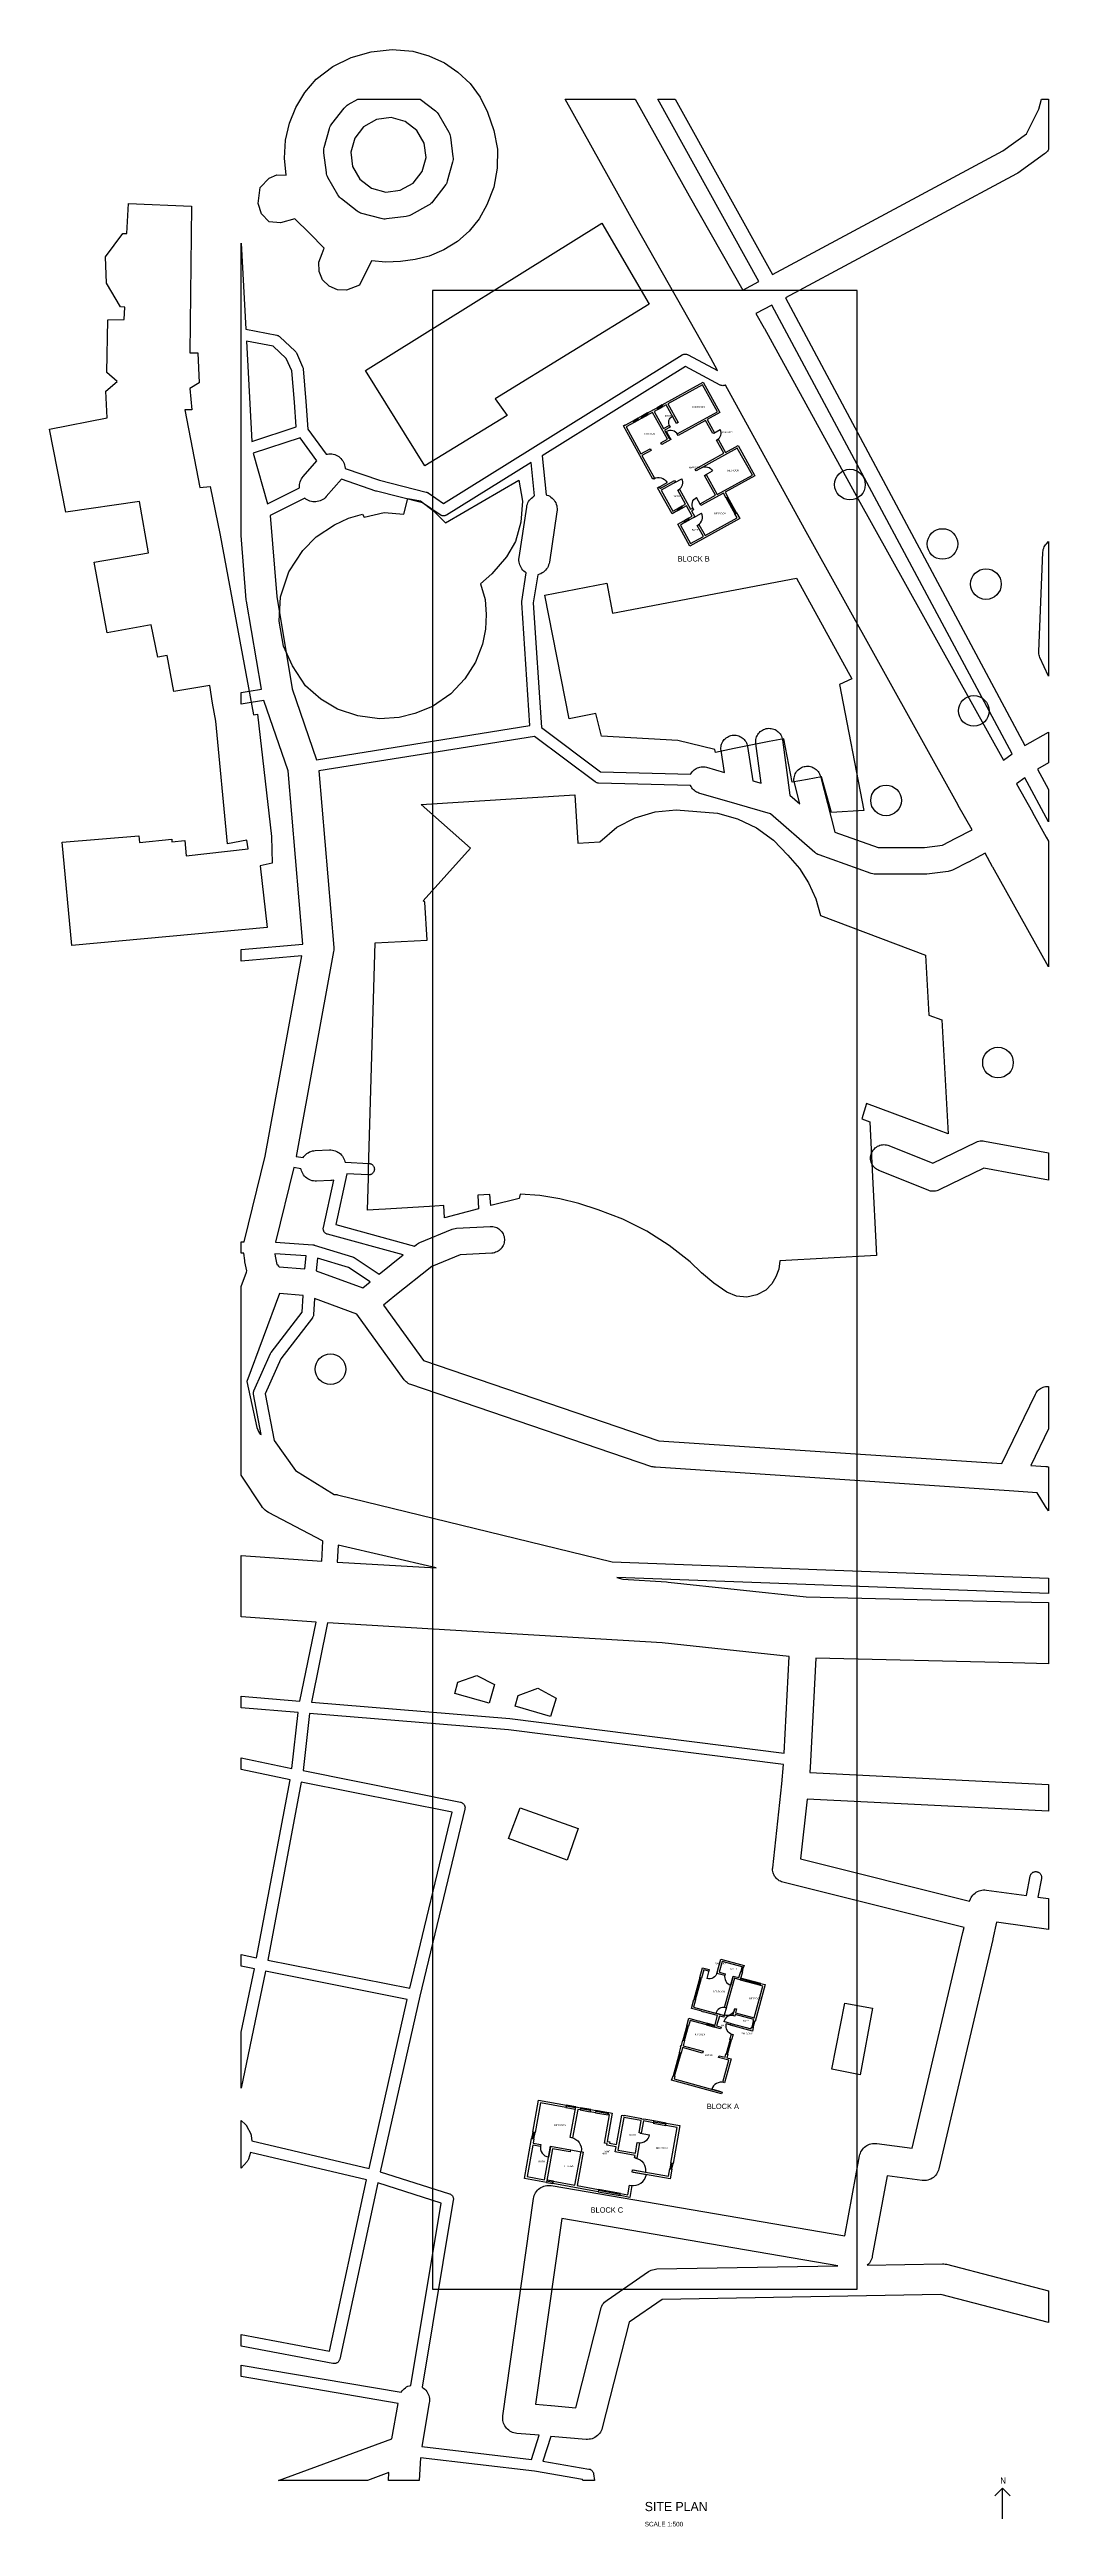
# Model space of a CAD drawing. Header units: metres. Extents: x 512313 to 512443, y 4012705 to 4013028.
import ezdxf

# ---------------------------------------------------------------- set-up
doc = ezdxf.new("R2010")
doc.units = ezdxf.units.M
for name, color, linetype in [('A-ANNO-SYMB', 7, 'Continuous'), ('A-ANNO-TTLB', 7, 'Continuous'), ('A-WALL-EXT', 7, 'Continuous'), ('A-WIND', 7, 'Continuous'), ('C-BLDG-EXST', 7, 'Continuous'), ('C-ROAD', 7, 'Continuous'), ('L-PLNT-TREE', 7, 'Continuous'), ('ROOM-NAMES', 7, 'Continuous'), ('V-PROP-LINE', 7, 'Continuous')]:
    doc.layers.add(name, color=color, linetype=linetype)

# ---------------------------------------------------------------- blocks, each defined once
blk = doc.blocks.new('A$C5EED006D')
blk.add_line((0, 0), (0, 1.09))
blk.add_arc((0, 0), 1.09, 0, 90)
blk = doc.blocks.new('A$C5EED006F')
blk.add_line((0, 0), (0, 1.11))
blk.add_arc((0, 0), 1.11, 0, 90)
blk = doc.blocks.new('A$C5EED0067')
blk.add_line((0, 0), (0, 1.03))
blk.add_arc((0, 0), 1.03, 0, 90)
blk = doc.blocks.new('A$C5EED006B')
blk.add_line((0, 0), (0, 1.07))
blk.add_arc((0, 0), 1.07, 0, 90)
blk = doc.blocks.new('A$C5EED007E')
blk.add_line((0, 0), (0, 1.26))
blk.add_arc((0, 0), 1.26, 0, 90)
blk = doc.blocks.new('WIN-080')
blk.add_line((0, 0), (0.8, 0))
blk.add_lwpolyline([(0, -0.11), (0.8, -0.11), (0.8, 0.11), (0, 0.11)], close=True)
blk = doc.blocks.new('WIN-197')
blk.add_line((0, 0), (1.97, 0))
blk.add_lwpolyline([(0, -0.11), (1.97, -0.11), (1.97, 0.11), (0, 0.11)], close=True)
blk = doc.blocks.new('WIN-061')
blk.add_line((0, 0), (0.61, 0))
blk.add_lwpolyline([(0, -0.11), (0.61, -0.11), (0.61, 0.11), (0, 0.11)], close=True)
blk = doc.blocks.new('WIN-273')
blk.add_line((0, 0), (2.73, 0))
blk.add_lwpolyline([(0, -0.11), (2.73, -0.11), (2.73, 0.11), (0, 0.11)], close=True)
blk = doc.blocks.new('WIN-109')
blk.add_line((0, 0), (1.09, 0))
blk.add_lwpolyline([(0, -0.11), (1.09, -0.11), (1.09, 0.11), (0, 0.11)], close=True)
blk = doc.blocks.new('WIN-296')
blk.add_line((0, 0), (2.96, 0))
blk.add_lwpolyline([(0, -0.11), (2.96, -0.11), (2.96, 0.11), (0, 0.11)], close=True)
blk = doc.blocks.new('WIN-195')
blk.add_line((0, 0), (1.95, 0))
blk.add_lwpolyline([(0, -0.11), (1.95, -0.11), (1.95, 0.11), (0, 0.11)], close=True)
blk = doc.blocks.new('WIN-315')
blk.add_line((0, 0), (3.15, 0))
blk.add_lwpolyline([(0, -0.11), (3.15, -0.11), (3.15, 0.11), (0, 0.11)], close=True)
blk = doc.blocks.new('A$C5EED0070')
blk.add_line((0, 0), (0, 1.12))
blk.add_arc((0, 0), 1.12, 0, 90)
blk = doc.blocks.new('A$C5EED006E')
blk.add_line((0, 0), (0, 1.1))
blk.add_arc((0, 0), 1.1, 0, 90)
blk = doc.blocks.new('A$C5EED006A')
blk.add_line((0, 0), (0, 1.06))
blk.add_arc((0, 0), 1.06, 0, 90)
blk = doc.blocks.new('A$C5EED006C')
blk.add_line((0, 0), (0, 1.08))
blk.add_arc((0, 0), 1.08, 0, 90)
blk = doc.blocks.new('A$C5EED0061')
blk.add_line((0, 0), (0, 0.97))
blk.add_arc((0, 0), 0.975, 0, 90)
blk = doc.blocks.new('A$C5EED0060')
blk.add_line((0, 0), (0, 0.96))
blk.add_arc((0, 0), 0.957, 0, 90)
blk = doc.blocks.new('A$C5EED0081')
blk.add_line((0, 0), (0, 1.29))
blk.add_arc((0, 0), 1.29, 0, 90)
blk = doc.blocks.new('WIN-232')
blk.add_line((0, 0), (2.32, 0))
blk.add_lwpolyline([(0, -0.12), (2.32, -0.12), (2.32, 0.12), (0, 0.12)], close=True)
blk = doc.blocks.new('WIN-073')
blk.add_line((0, 0), (0.73, 0))
blk.add_lwpolyline([(0, -0.12), (0.73, -0.12), (0.73, 0.12), (0, 0.12)], close=True)
blk = doc.blocks.new('WIN-079')
blk.add_line((0, 0), (0.79, 0))
blk.add_lwpolyline([(0, -0.12), (0.79, -0.12), (0.79, 0.12), (0, 0.12)], close=True)
blk = doc.blocks.new('WIN-100')
blk.add_line((0, 0), (1, 0))
blk.add_lwpolyline([(0, -0.12), (1, -0.12), (1, 0.12), (0, 0.12)], close=True)
blk = doc.blocks.new('A$C5EED0083')
blk.add_line((0, 0), (0, 1.31))
blk.add_arc((0, 0), 1.31, 0, 90)
blk = doc.blocks.new('A$C5EED009E')
blk.add_line((0, 0), (0, 1.58))
blk.add_arc((0, 0), 1.58, 0, 90)
blk = doc.blocks.new('A$C5EED00B0')
blk.add_line((0, 0), (0, 1.76))
blk.add_arc((0, 0), 1.76, 0, 90)
blk = doc.blocks.new('WIN-084')
blk.add_line((0, 0), (0.84, 0))
blk.add_lwpolyline([(0, -0.15), (0.84, -0.15), (0.84, 0.15), (0, 0.15)], close=True)
blk = doc.blocks.new('WIN-087')
blk.add_line((0, 0), (0.87, 0))
blk.add_lwpolyline([(0, -0.15), (0.87, -0.15), (0.87, 0.15), (0, 0.15)], close=True)
blk = doc.blocks.new('WIN-126')
blk.add_line((0, 0), (1.26, 0))
blk.add_lwpolyline([(0, -0.15), (1.26, -0.15), (1.26, 0.15), (0, 0.15)], close=True)
blk = doc.blocks.new('WIN-134')
blk.add_line((0, 0), (1.34, 0))
blk.add_lwpolyline([(0, -0.15), (1.34, -0.15), (1.34, 0.15), (0, 0.15)], close=True)
blk = doc.blocks.new('WIN-292')
blk.add_line((0, 0), (2.92, 0))
blk.add_lwpolyline([(0, -0.15), (2.92, -0.15), (2.92, 0.15), (0, 0.15)], close=True)
blk = doc.blocks.new('WIN-166')
blk.add_line((0, 0), (1.66, 0))
blk.add_lwpolyline([(0, -0.15), (1.66, -0.15), (1.66, 0.15), (0, 0.15)], close=True)
blk = doc.blocks.new('WIN-077')
blk.add_line((0, 0), (0.77, 0))
blk.add_lwpolyline([(0, -0.15), (0.77, -0.15), (0.77, 0.15), (0, 0.15)], close=True)
blk = doc.blocks.new('WIN-168')
blk.add_line((0, 0), (1.68, 0))
blk.add_lwpolyline([(0, -0.15), (1.68, -0.15), (1.68, 0.15), (0, 0.15)], close=True)

msp = doc.modelspace()

# ---------------------------------------------------------------- linework, layer by layer
at = {"layer": 'A-ANNO-SYMB'}
for p in [(512435.95, 4012708.6), (512436.95, 4012705.6), (512437.95, 4012708.6)]:
    msp.add_line(p, (512436.95, 4012709.6), dxfattribs=at)
at = {"layer": 'A-WALL-EXT'}
for points in [[(512398.39, 4012979.92), (512399.35, 4012978.19), (512399.13, 4012978.07), (512398.17, 4012979.8), (512394.6, 4012977.83), (512394.48, 4012978.04), (512399.71, 4012980.93), (512397.76, 4012984.45), (512393.26, 4012981.97), (512394.61, 4012979.51), (512394.39, 4012979.39), (512393.04, 4012981.84), (512392.64, 4012981.62), (512392.52, 4012981.84), (512397.86, 4012984.79), (512400.04, 4012980.83)], [(512387.67, 4012979.16), (512388.71, 4012979.74), (512388.83, 4012979.52), (512387.8, 4012978.95), (512389.74, 4012975.43), (512390.94, 4012976.09), (512391.06, 4012975.87), (512389.86, 4012975.21), (512391.51, 4012972.23), (512391.29, 4012972.11), (512387.44, 4012979.08), (512387.65, 4012979.2)], [(512389.34, 4012980.09), (512389.71, 4012980.29), (512389.83, 4012980.07), (512389.46, 4012979.87)], [(512390.7, 4012980.55), (512390.58, 4012980.77), (512391.83, 4012981.46), (512391.95, 4012981.24), (512391.46, 4012980.97), (512392.7, 4012978.74), (512393.42, 4012979.14), (512393.54, 4012978.92), (512392.82, 4012978.52), (512393.41, 4012977.45), (512393.53, 4012977.52), (512393.65, 4012977.3), (512392.47, 4012976.65), (512392.35, 4012976.87), (512393.19, 4012977.33), (512391.24, 4012980.85)], [(512400.77, 4012975.62), (512402.42, 4012976.53), (512404.62, 4012972.56), (512400.73, 4012970.41), (512401.09, 4012969.76), (512400.88, 4012969.64), (512400.52, 4012970.29), (512397.57, 4012968.67), (512397.45, 4012968.88), (512399.49, 4012970.01), (512398.04, 4012972.62), (512398.26, 4012972.74), (512399.7, 4012970.13), (512404.28, 4012972.65), (512402.32, 4012976.19), (512396.95, 4012973.23), (512396.83, 4012973.44), (512400.55, 4012975.5), (512399.59, 4012977.23), (512399.81, 4012977.35)], [(512394.45, 4012968.24), (512394.57, 4012968.02), (512393.79, 4012967.59), (512391.91, 4012970.99), (512392.13, 4012971.11), (512392.24, 4012970.91), (512394.13, 4012971.95), (512394.25, 4012971.73), (512392.36, 4012970.69), (512393.88, 4012967.93)], [(512396.32, 4012967.97), (512396.76, 4012967.18), (512396.07, 4012966.79), (512395.95, 4012967.01), (512396.43, 4012967.27), (512395.67, 4012968.63), (512395.2, 4012968.37), (512395.08, 4012968.59), (512395.55, 4012968.85), (512394.54, 4012970.68), (512394.76, 4012970.81), (512396.2, 4012968.19), (512396.49, 4012968.35), (512396.61, 4012968.13)], [(512402, 4012967.6), (512402.22, 4012967.72), (512402.64, 4012966.96), (512396.12, 4012963.36), (512394.54, 4012966.23), (512395.32, 4012966.66), (512395.44, 4012966.44), (512394.88, 4012966.13), (512396.22, 4012963.7), (512397.89, 4012964.62), (512397.09, 4012966.07), (512397.31, 4012966.2), (512398.11, 4012964.74), (512402.3, 4012967.06)], [(512400.17, 4012778.72), (512403.2, 4012777.88), (512403.14, 4012777.66), (512400.33, 4012778.43), (512399.94, 4012777.02), (512400.73, 4012776.8), (512400.67, 4012776.58), (512399.66, 4012776.86)], [(512397.78, 4012777.61), (512398.65, 4012777.37), (512398.59, 4012777.15), (512397.94, 4012777.32), (512397.65, 4012776.26), (512397.43, 4012776.32)], [(512402.53, 4012776.31), (512402.76, 4012777.13), (512402.98, 4012777.07), (512402.7, 4012776.03), (512401.94, 4012776.23), (512400.88, 4012772.35), (512400.66, 4012772.41), (512401.78, 4012776.51)], [(512405.95, 4012775.41), (512404.63, 4012770.57), (512404.41, 4012770.63), (512404.46, 4012770.83), (512402.03, 4012771.5), (512401.98, 4012771.29), (512401.75, 4012771.35), (512402.01, 4012772.28), (512402.23, 4012772.22), (512402.09, 4012771.72), (512404.52, 4012771.05), (512405.66, 4012775.21), (512405.33, 4012775.3), (512405.39, 4012775.53), (512405.72, 4012775.44), (512405.73, 4012775.47)], [(512397.68, 4012771.88), (512397.69, 4012771.91), (512396.33, 4012772.28), (512396.65, 4012773.46), (512396.87, 4012773.4), (512396.61, 4012772.45), (512400.61, 4012771.35), (512400.55, 4012771.13), (512399.97, 4012771.29), (512399.62, 4012770), (512400.19, 4012769.84), (512400.13, 4012769.62), (512399.34, 4012769.84), (512399.75, 4012771.35), (512397.91, 4012771.85), (512397.9, 4012771.81)], [(512397.57, 4012770.6), (512397.56, 4012770.56), (512398.35, 4012770.35), (512398.29, 4012770.13), (512396.14, 4012770.71), (512395.93, 4012769.96), (512395.71, 4012770.02), (512395.98, 4012771), (512397.34, 4012770.62), (512397.35, 4012770.66)], [(512401.76, 4012768.86), (512401.58, 4012768.18), (512401.36, 4012768.24), (512401.54, 4012768.92)], [(512404.41, 4012769.8), (512404.28, 4012769.32), (512401.41, 4012770.1), (512401.47, 4012770.32), (512404.12, 4012769.6), (512404.19, 4012769.86)], [(512394.97, 4012767.47), (512395.01, 4012767.46), (512395.2, 4012768.14), (512395.42, 4012768.08), (512395.23, 4012767.4), (512397.85, 4012766.69), (512397.78, 4012766.46), (512395.17, 4012767.18), (512394.97, 4012766.46), (512394.75, 4012766.52), (512394.95, 4012767.24), (512394.91, 4012767.25)], [(512400.72, 4012765.9), (512400.84, 4012766.34), (512401.06, 4012766.28), (512400.94, 4012765.84), (512401.51, 4012765.68), (512400.66, 4012762.57), (512400.44, 4012762.63), (512401.23, 4012765.52), (512399.88, 4012765.89), (512399.94, 4012766.11)], [(512393.79, 4012763.14), (512393.83, 4012763.13), (512393.92, 4012763.48), (512394.14, 4012763.42), (512394.05, 4012763.07), (512400.33, 4012761.36), (512400.27, 4012761.14), (512393.73, 4012762.92)], [(512376.6, 4012759.96), (512375.9, 4012756.06), (512375.61, 4012756.12), (512376.36, 4012760.3), (512379.99, 4012759.65), (512379.93, 4012759.36)], [(512381.86, 4012759.31), (512381.81, 4012759.02), (512381.47, 4012759.08), (512380.8, 4012755.38), (512380.51, 4012755.43), (512381.23, 4012759.42)], [(512383.12, 4012758.78), (512383.18, 4012759.07), (512383.86, 4012758.95), (512383.81, 4012758.66)], [(512390.07, 4012757.58), (512389.78, 4012755.97), (512389.49, 4012756.02), (512389.78, 4012757.63), (512387.49, 4012758.04), (512386.72, 4012753.78), (512389.01, 4012753.37), (512389.26, 4012754.78), (512389.56, 4012754.73), (512389.19, 4012752.71), (512388.9, 4012752.76), (512388.96, 4012753.08), (512386.38, 4012753.54), (512386.49, 4012754.2), (512385.28, 4012754.42), (512385.31, 4012754.62), (512384.97, 4012754.68), (512385.64, 4012758.38), (512385.47, 4012758.41), (512385.52, 4012758.7), (512385.98, 4012758.62), (512385.32, 4012754.92), (512385.66, 4012754.86), (512385.62, 4012754.66), (512386.55, 4012754.49), (512387.24, 4012758.32), (512387.53, 4012758.26), (512387.54, 4012758.34), (512389.83, 4012757.92), (512389.82, 4012757.85), (512390.11, 4012757.8), (512390.12, 4012757.87), (512391.41, 4012757.64), (512391.36, 4012757.34)], [(512393.92, 4012752.03), (512393.63, 4012752.08), (512394.47, 4012756.73), (512392.98, 4012757), (512393.04, 4012757.29), (512394.81, 4012756.97)], [(512377.15, 4012749.91), (512377.94, 4012754.29), (512380.52, 4012753.82), (512380.47, 4012753.53), (512378.18, 4012753.94), (512377.39, 4012749.56), (512374.52, 4012750.08), (512375.46, 4012755.29), (512375.75, 4012755.24), (512375.65, 4012754.7), (512376.65, 4012754.52), (512376.6, 4012754.23), (512375.6, 4012754.41), (512374.86, 4012750.32)], [(512378.24, 4012749.41), (512378.29, 4012749.7), (512381.12, 4012749.19), (512381.91, 4012753.57), (512382.2, 4012753.52), (512381.41, 4012749.14), (512384.18, 4012748.64), (512384.13, 4012748.34)], [(512393.32, 4012750.36), (512393.49, 4012751.33), (512393.78, 4012751.28), (512393.56, 4012750.01), (512388.57, 4012750.91), (512388.62, 4012751.2)], [(512388.03, 4012747.94), (512388.25, 4012749.18), (512388.55, 4012749.13), (512388.27, 4012747.6), (512387, 4012747.83), (512387.06, 4012748.12)]]:
    msp.add_lwpolyline(points, close=True, dxfattribs=at)
at = {"layer": 'C-BLDG-EXST'}
for points in [[(512348.37, 4013002.32), (512346.44, 4013004.25), (512344.54, 4013006.15), (512342.65, 4013005.6), (512341.19, 4013005.73), (512340.19, 4013006.77), (512339.76, 4013008.12), (512340.02, 4013010.22), (512341.19, 4013011.44), (512342.19, 4013011.88), (512343.39, 4013011.84), (512343.17, 4013014.08), (512343.33, 4013016.4), (512343.83, 4013018.62), (512344.65, 4013020.7), (512345.86, 4013022.64), (512347.34, 4013024.38), (512349.5, 4013026.04), (512351.91, 4013027.23), (512354.52, 4013027.98), (512357.24, 4013028.26), (512359.95, 4013028.04), (512362.03, 4013027.44), (512364.06, 4013026.52), (512365.84, 4013025.31), (512367.43, 4013023.82), (512368.73, 4013022.03), (512369.7, 4013020.06), (512370.54, 4013017.68), (512370.98, 4013015.24), (512370.95, 4013012.77), (512370.51, 4013010.28), (512369.62, 4013007.96), (512368.62, 4013006.15), (512367.3, 4013004.54), (512365.76, 4013003.19), (512363.99, 4013002.1), (512362.07, 4013001.27), (512360.26, 4013000.82), (512358.35, 4013000.55), (512356.43, 4013000.49), (512354.54, 4013000.65), (512352.98, 4012997.49), (512351.3, 4012996.83), (512350.11, 4012996.88), (512349.01, 4012997.35), (512348.14, 4012998.18), (512347.69, 4012999.25), (512347.66, 4013000.46), (512348.11, 4013001.59)], [(512322.81, 4013008.13), (512331.04, 4013007.81), (512330.8, 4012988.64), (512331.88, 4012988.61), (512332.05, 4012984.71), (512330.83, 4012983.97), (512331.07, 4012981.2), (512330.15, 4012981.18), (512332.11, 4012971.02), (512333.48, 4012971.17), (512334.77, 4012964.81), (512338.69, 4012943.66), (512339.12, 4012941.33), (512339.67, 4012941.39), (512341.47, 4012925.44), (512341.59, 4012921.95), (512340.01, 4012921.59), (512340.91, 4012913.52), (512315.41, 4012911.19), (512314.17, 4012924.7), (512324.14, 4012925.5), (512324.25, 4012924.64), (512328.47, 4012925.08), (512328.47, 4012924.72), (512330.16, 4012924.91), (512330.35, 4012922.92), (512338.44, 4012923.83), (512338.28, 4012924.96), (512335.74, 4012924.46), (512334.23, 4012940.49), (512333.8, 4012942.87), (512333.45, 4012945.17), (512328.71, 4012944.38), (512327.85, 4012949.07), (512326.66, 4012948.85), (512325.78, 4012953.08), (512320.02, 4012952.04), (512318.31, 4012961.29), (512325.41, 4012962.5), (512324.25, 4012969.22), (512314.64, 4012967.81), (512312.5, 4012978.65), (512320.02, 4012980.12), (512319.85, 4012983.61), (512321.35, 4012984.87), (512319.96, 4012986.07), (512320.12, 4012992.95), (512322.26, 4012993), (512322.34, 4012994.6), (512321.76, 4012994.66), (512319.93, 4012997.72), (512319.79, 4013001.18), (512322.08, 4013004.22), (512322.59, 4013004.22)], [(512353.76, 4012986.34), (512384.62, 4013005.57), (512390.79, 4012994.99), (512370.71, 4012982.62), (512372.28, 4012980.45), (512361.51, 4012973.85)], [(512350.11, 4012942.05), (512347.94, 4012943.35), (512345.94, 4012945.11), (512344.21, 4012947.71), (512343.04, 4012950.29), (512342.47, 4012953.55), (512342.68, 4012956.73), (512343.74, 4012960.03), (512345.59, 4012962.81), (512347.31, 4012964.59), (512349.71, 4012966.15), (512351.54, 4012967.02), (512353.38, 4012967.56), (512353.58, 4012967.15), (512356.2, 4012967.78), (512358.75, 4012967.56), (512359.31, 4012969.6), (512360.95, 4012969.28), (512362.64, 4012967.98), (512364.2, 4012966.4), (512373.78, 4012971.97), (512374.28, 4012969.24), (512374.04, 4012966.48), (512373.35, 4012963.98), (512372.16, 4012961.97), (512370.26, 4012959.76), (512368.8, 4012958.43), (512369.4, 4012956.41), (512369.53, 4012954.42), (512369.44, 4012952.53), (512369.04, 4012950.56), (512368.11, 4012948.22), (512366.74, 4012946.01), (512364.89, 4012944.05), (512362.51, 4012942.43), (512360.22, 4012941.48), (512358.18, 4012940.96), (512355.6, 4012940.78), (512352.78, 4012941.18)], [(512377.17, 4012956.95), (512385.27, 4012958.55), (512386, 4012954.61), (512410.04, 4012959.17), (512417.28, 4012946.02), (512415.68, 4012945.29), (512418.83, 4012928.84), (512414.62, 4012928.58), (512413.31, 4012933.22), (512411.47, 4012932.86), (512409.5, 4012932.51), (512408.4, 4012938.19), (512406.48, 4012937.82), (512401.92, 4012936.92), (512399.47, 4012936.4), (512399.39, 4012936.81), (512394.57, 4012937.99), (512384.57, 4012938.55), (512383.86, 4012941.49), (512380.36, 4012940.78)], [(512354.02, 4012876.59), (512354.14, 4012880.82), (512354.17, 4012881.96), (512355.03, 4012911.52), (512361.81, 4012911.88), (512361.51, 4012916.86), (512361.3, 4012917.02), (512367.47, 4012923.9), (512361.02, 4012929.6), (512381.08, 4012930.85), (512381.48, 4012924.57), (512384.38, 4012924.75), (512386.6, 4012926.64), (512389, 4012927.88), (512391.61, 4012928.64), (512394.33, 4012928.91), (512399.74, 4012928.46), (512402.36, 4012927.74), (512404.82, 4012926.56), (512407.06, 4012924.95), (512408.93, 4012922.97), (512410.44, 4012921.25), (512411.63, 4012919.35), (512412.56, 4012917.26), (512413.16, 4012915.1), (512426.9, 4012909.93), (512427.32, 4012902.1), (512429.03, 4012901.49), (512429.84, 4012886.56), (512426.32, 4012887.87), (512419.21, 4012890.54), (512418.6, 4012888.53), (512419.61, 4012888.14), (512419.93, 4012881.81), (512420.48, 4012870.69), (512407.87, 4012869.99), (512407.72, 4012868.88), (512407.36, 4012867.87), (512406.82, 4012866.96), (512406.05, 4012866.14), (512404.85, 4012865.52), (512403.54, 4012865.22), (512402.21, 4012865.37), (512400.93, 4012865.9), (512399.24, 4012867.06), (512397.62, 4012868.39), (512396.17, 4012869.83), (512393.43, 4012871.98), (512390.5, 4012873.84), (512387.37, 4012875.41), (512384.13, 4012876.64), (512381.64, 4012877.48), (512379.12, 4012878.1), (512376.53, 4012878.5), (512373.95, 4012878.68), (512373.82, 4012878.11), (512370.13, 4012877.21), (512370.02, 4012878.66), (512368.45, 4012878.57), (512368.53, 4012876.79), (512364.09, 4012875.59), (512363.97, 4012877.2), (512362.8, 4012877.13), (512356.36, 4012876.73), (512355.5, 4012876.68)], [(512370.62, 4012814.63), (512369.91, 4012812.18), (512365.43, 4012813.44), (512365.82, 4012814.9), (512368.32, 4012815.81)], [(512377.92, 4012810.45), (512373.32, 4012811.77), (512373.7, 4012813.16), (512376.25, 4012814.14), (512378.64, 4012812.85)], [(512381.54, 4012795.79), (512380.08, 4012791.64), (512372.42, 4012794.48), (512373.94, 4012798.52)], [(512419.97, 4012772.33), (512418.36, 4012763.62), (512414.68, 4012764.33), (512416.34, 4012772.99)]]:
    msp.add_lwpolyline(points, close=True, dxfattribs=at)
at = {"layer": 'C-ROAD'}
for points in [[(512396.05, 4013009.15), (512403.02, 4012996.8), (512405.15, 4012997.93), (512391.93, 4013021.78), (512394.22, 4013021.78), (512406.92, 4012998.87), (512437.01, 4013015.04), (512440.07, 4013017.23), (512441.7, 4013020.47), (512442.05, 4013021.78), (512442.95, 4013021.78), (512442.95, 4013015.18), (512442.91, 4013015.12), (512442.82, 4013014.98), (512442.71, 4013014.86), (512442.58, 4013014.74), (512442.45, 4013014.63), (512438.95, 4013012.12), (512438.76, 4013012.01), (512408.59, 4012995.8), (512439.88, 4012937.31), (512442.95, 4012939.08), (512442.95, 4012935.04), (512441.53, 4012934.22), (512442.95, 4012931.58), (512442.95, 4012927.34), (512439.86, 4012933.1), (512438.78, 4012932.3), (512440.85, 4012928.61), (512440.87, 4012928.58), (512442.67, 4012925.32), (512442.95, 4012924.81), (512442.95, 4012908.39), (512435.67, 4012921.43), (512435.66, 4012921.45), (512434.68, 4012923.25), (512432.49, 4012922.09), (512432.47, 4012922.08), (512430.44, 4012921.04), (512430.3, 4012920.97), (512430.15, 4012920.92), (512430, 4012920.88), (512429.85, 4012920.86), (512427.07, 4012920.52), (512426.85, 4012920.5), (512420.4, 4012920.51), (512420.2, 4012920.52), (512420.01, 4012920.56), (512419.82, 4012920.61), (512413.01, 4012923.01), (512412.86, 4012923.07), (512412.86, 4012923.07), (512412.86, 4012923.07), (512412.84, 4012923.08), (512412.71, 4012923.15), (512412.71, 4012923.15), (512412.71, 4012923.15), (512412.66, 4012923.18), (512412.58, 4012923.24), (512412.57, 4012923.24), (512412.56, 4012923.25), (512412.52, 4012923.29), (512412.45, 4012923.34), (512406.66, 4012928.37), (512402.28, 4012929.66), (512397.31, 4012931.11), (512397.15, 4012931.16), (512396.99, 4012931.23), (512396.85, 4012931.32), (512396.71, 4012931.42), (512396.58, 4012931.54), (512396.46, 4012931.66), (512396.36, 4012931.8), (512396.27, 4012931.95), (512396.2, 4012932.08), (512384.18, 4012932.4), (512384.11, 4012932.41), (512384.03, 4012932.42), (512383.96, 4012932.44), (512383.88, 4012932.47), (512383.82, 4012932.51), (512383.75, 4012932.55), (512375.83, 4012938.51), (512347.67, 4012933.99), (512349.63, 4012910.93), (512349.63, 4012910.75), (512349.62, 4012910.57), (512349.6, 4012910.4), (512344.72, 4012883.63), (512345.6, 4012883.47), (512345.69, 4012883.59), (512345.82, 4012883.75), (512345.96, 4012883.88), (512346.11, 4012884.01), (512346.27, 4012884.11), (512346.45, 4012884.21), (512346.63, 4012884.28), (512346.82, 4012884.34), (512347.01, 4012884.37), (512347.21, 4012884.39), (512349.05, 4012884.47), (512349.25, 4012884.47), (512349.44, 4012884.45), (512349.63, 4012884.41), (512349.82, 4012884.35), (512350, 4012884.27), (512350.17, 4012884.18), (512350.34, 4012884.07), (512350.49, 4012883.94), (512350.62, 4012883.8), (512350.75, 4012883.65), (512350.86, 4012883.48), (512350.95, 4012883.31), (512351.02, 4012883.13), (512351.08, 4012882.94), (512351.09, 4012882.87), (512354.21, 4012882.71), (512354.28, 4012882.7), (512354.36, 4012882.69), (512354.43, 4012882.67), (512354.49, 4012882.64), (512354.56, 4012882.6), (512354.62, 4012882.56), (512354.68, 4012882.51), (512354.73, 4012882.46), (512354.78, 4012882.41), (512354.82, 4012882.34), (512354.85, 4012882.28), (512354.88, 4012882.21), (512354.9, 4012882.14), (512354.91, 4012882.07), (512354.92, 4012882), (512354.92, 4012881.92), (512354.91, 4012881.85), (512354.9, 4012881.78), (512354.88, 4012881.71), (512354.85, 4012881.64), (512354.81, 4012881.57), (512354.77, 4012881.51), (512354.73, 4012881.46), (512354.67, 4012881.4), (512354.62, 4012881.36), (512354.56, 4012881.32), (512354.49, 4012881.28), (512354.42, 4012881.25), (512354.35, 4012881.23), (512354.28, 4012881.22), (512354.21, 4012881.21), (512354.13, 4012881.21), (512351.33, 4012881.36), (512349.88, 4012874.71), (512360.15, 4012871.89), (512360.43, 4012872.11), (512360.56, 4012872.21), (512360.7, 4012872.29), (512360.85, 4012872.36), (512365.08, 4012874.11), (512365.27, 4012874.17), (512365.46, 4012874.21), (512365.65, 4012874.23), (512370.06, 4012874.48), (512370.23, 4012874.48), (512370.4, 4012874.46), (512370.57, 4012874.43), (512370.74, 4012874.38), (512370.9, 4012874.32), (512371.05, 4012874.24), (512371.19, 4012874.14), (512371.32, 4012874.03), (512371.45, 4012873.91), (512371.56, 4012873.78), (512371.65, 4012873.64), (512371.73, 4012873.49), (512371.8, 4012873.33), (512371.85, 4012873.17), (512371.89, 4012873), (512371.9, 4012872.83), (512371.91, 4012872.66), (512371.89, 4012872.48), (512371.86, 4012872.32), (512371.81, 4012872.15), (512371.74, 4012871.99), (512371.66, 4012871.84), (512371.57, 4012871.7), (512371.46, 4012871.56), (512371.34, 4012871.44), (512371.21, 4012871.33), (512371.07, 4012871.23), (512370.92, 4012871.15), (512370.76, 4012871.09), (512370.59, 4012871.04), (512370.42, 4012871), (512370.25, 4012870.98), (512366.14, 4012870.76), (512362.41, 4012869.22), (512357.59, 4012865.39), (512356.13, 4012864.17), (512361.33, 4012856.94), (512392.08, 4012846.47), (512436.88, 4012843.48), (512441.25, 4012852.56), (512441.33, 4012852.71), (512441.42, 4012852.86), (512441.53, 4012852.99), (512441.66, 4012853.11), (512441.79, 4012853.22), (512441.93, 4012853.31), (512442.08, 4012853.39), (512442.24, 4012853.46), (512442.41, 4012853.51), (512442.58, 4012853.54), (512442.75, 4012853.55), (512442.92, 4012853.55), (512442.95, 4012853.55), (512442.95, 4012848.02), (512440.65, 4012843.23), (512442.62, 4012843.11), (512442.68, 4012843.1), (512442.74, 4012843.09), (512442.77, 4012843.09), (512442.79, 4012843.09), (512442.85, 4012843.07), (512442.91, 4012843.06), (512442.93, 4012843.05), (512442.95, 4012843.05), (512442.95, 4012837.29), (512442.58, 4012837.89), (512441.49, 4012839.67), (512437.83, 4012839.91), (512437.83, 4012839.91), (512391.62, 4012843), (512391.47, 4012843.01), (512391.32, 4012843.04), (512391.17, 4012843.08), (512359.67, 4012853.81), (512359.5, 4012853.87), (512359.35, 4012853.96), (512359.19, 4012854.06), (512359.06, 4012854.17), (512358.93, 4012854.3), (512358.82, 4012854.44), (512352.65, 4012863), (512347.09, 4012865.04), (512346.98, 4012862.94), (512346.97, 4012862.87), (512346.95, 4012862.79), (512346.93, 4012862.72), (512346.9, 4012862.65), (512346.86, 4012862.58), (512346.82, 4012862.52), (512342.69, 4012857.17), (512340.65, 4012852.59), (512341.82, 4012846.5), (512344.6, 4012842.56), (512349.69, 4012839.44), (512349.72, 4012839.44), (512349.82, 4012839.45), (512349.91, 4012839.45), (512350.01, 4012839.44), (512350.1, 4012839.42), (512385.96, 4012830.63), (512442.95, 4012828.51), (512442.95, 4012826.51), (512386.6, 4012828.6), (512387.35, 4012828.37), (512393.09, 4012828.02), (512393.28, 4012828), (512411.3, 4012826.08), (512438.5, 4012825.43), (512442.95, 4012825.32), (512442.95, 4012817.32), (512438.31, 4012817.43), (512412.58, 4012818.04), (512411.88, 4012804.59), (512411.88, 4012804.55), (512411.77, 4012803.12), (512442.95, 4012801.57), (512442.95, 4012798.07), (512411.45, 4012799.64), (512410.58, 4012791.82), (512432.66, 4012786.29), (512432.69, 4012786.4), (512432.76, 4012786.59), (512432.85, 4012786.77), (512432.96, 4012786.93), (512433.08, 4012787.09), (512433.22, 4012787.23), (512433.37, 4012787.36), (512433.53, 4012787.48), (512433.7, 4012787.57), (512433.89, 4012787.65), (512434.07, 4012787.71), (512434.27, 4012787.75), (512434.47, 4012787.78), (512434.66, 4012787.78), (512434.86, 4012787.76), (512440.07, 4012787.04), (512440.56, 4012789.56), (512440.57, 4012789.63), (512440.6, 4012789.7), (512440.63, 4012789.77), (512440.67, 4012789.83), (512440.71, 4012789.89), (512440.76, 4012789.94), (512440.81, 4012789.99), (512440.87, 4012790.04), (512440.93, 4012790.08), (512441, 4012790.11), (512441.07, 4012790.13), (512441.14, 4012790.15), (512441.21, 4012790.16), (512441.29, 4012790.17), (512441.36, 4012790.16), (512441.43, 4012790.15), (512441.51, 4012790.14), (512441.57, 4012790.11), (512441.64, 4012790.08), (512441.7, 4012790.04), (512441.76, 4012790), (512441.82, 4012789.95), (512441.87, 4012789.9), (512441.91, 4012789.84), (512441.95, 4012789.77), (512441.98, 4012789.71), (512442.01, 4012789.64), (512442.03, 4012789.57), (512442.04, 4012789.49), (512442.04, 4012789.42), (512442.04, 4012789.35), (512442.03, 4012789.27), (512441.56, 4012786.84), (512442.95, 4012786.65), (512442.95, 4012782.61), (512440.17, 4012782.99), (512440.16, 4012782.99), (512436.15, 4012783.55), (512435.7, 4012781.37), (512435.69, 4012781.31), (512428.65, 4012751.33), (512428.6, 4012751.14), (512428.52, 4012750.96), (512428.43, 4012750.79), (512428.33, 4012750.62), (512428.21, 4012750.47), (512428.07, 4012750.33), (512427.92, 4012750.2), (512427.76, 4012750.09), (512427.59, 4012749.99), (512427.4, 4012749.92), (512427.22, 4012749.86), (512427.03, 4012749.81), (512426.83, 4012749.79), (512426.63, 4012749.79), (512426.44, 4012749.81), (512421.88, 4012750.42), (512419.95, 4012739.9), (512419.91, 4012739.71), (512419.85, 4012739.52), (512419.77, 4012739.35), (512419.67, 4012739.18), (512419.56, 4012739.02), (512419.43, 4012738.87), (512419.29, 4012738.74), (512419.28, 4012738.73), (512429.11, 4012738.91), (512429.29, 4012738.9), (512429.47, 4012738.88), (512429.65, 4012738.85), (512442.95, 4012735.4), (512442.95, 4012731.26), (512428.91, 4012734.91), (512392.49, 4012734.25), (512388.18, 4012731.3), (512384.67, 4012717.47), (512384.61, 4012717.28), (512384.53, 4012717.09), (512384.44, 4012716.92), (512384.32, 4012716.75), (512384.19, 4012716.6), (512384.05, 4012716.46), (512383.89, 4012716.33), (512383.72, 4012716.22), (512383.54, 4012716.13), (512383.35, 4012716.06), (512383.16, 4012716.01), (512382.96, 4012715.98), (512382.76, 4012715.96), (512382.56, 4012715.97), (512377.95, 4012716.37), (512376.92, 4012713.14), (512382.93, 4012712.1), (512383.01, 4012712.09), (512383.08, 4012712.06), (512383.14, 4012712.03), (512383.21, 4012712), (512383.27, 4012711.95), (512383.33, 4012711.9), (512383.38, 4012711.85), (512383.42, 4012711.79), (512383.46, 4012711.73), (512383.49, 4012711.66), (512383.52, 4012711.59), (512383.54, 4012711.52), (512383.55, 4012711.45), (512383.65, 4012710.6), (512382.14, 4012710.6), (512382.12, 4012710.72), (512375.84, 4012711.8), (512360.93, 4012713.56), (512360.78, 4012710.6), (512356.78, 4012710.6), (512356.83, 4012711.63), (512354.04, 4012710.6), (512342.42, 4012710.6), (512357.21, 4012716.03), (512358.02, 4012720.68), (512337.52, 4012724.17), (512337.52, 4012725.69), (512358.42, 4012722.13), (512358.43, 4012722.15), (512358.54, 4012722.31), (512358.67, 4012722.46), (512358.81, 4012722.6), (512358.97, 4012722.72), (512359.13, 4012722.82), (512359.31, 4012722.91), (512359.49, 4012722.98), (512359.68, 4012723.03), (512359.68, 4012723.03), (512363.65, 4012746.84), (512355.36, 4012749.48), (512350.39, 4012726.46), (512350.37, 4012726.39), (512350.34, 4012726.32), (512350.31, 4012726.26), (512350.27, 4012726.2), (512350.23, 4012726.14), (512350.18, 4012726.08), (512350.13, 4012726.04), (512350.07, 4012725.99), (512350.01, 4012725.96), (512349.94, 4012725.93), (512349.87, 4012725.9), (512349.8, 4012725.88), (512349.73, 4012725.87), (512349.66, 4012725.87), (512349.59, 4012725.87), (512349.51, 4012725.88), (512337.52, 4012728.16), (512337.52, 4012729.68), (512349.07, 4012727.49), (512353.91, 4012749.88), (512338.75, 4012753.48), (512338.47, 4012752.57), (512338.44, 4012752.5), (512338.41, 4012752.43), (512338.37, 4012752.36), (512338.32, 4012752.3), (512337.54, 4012751.41), (512337.52, 4012751.4), (512337.52, 4012757.64), (512338.07, 4012757.14), (512338.12, 4012757.09), (512338.16, 4012757.04), (512338.2, 4012756.98), (512338.23, 4012756.93), (512338.77, 4012755.88), (512338.79, 4012755.82), (512338.81, 4012755.76), (512338.83, 4012755.69), (512338.84, 4012755.63), (512338.92, 4012754.98), (512354.23, 4012751.35), (512359.22, 4012773.45), (512340.72, 4012777.14), (512337.52, 4012761.88), (512337.52, 4012769.2), (512339.25, 4012777.44), (512337.52, 4012777.8), (512337.52, 4012779.34), (512339.54, 4012778.91), (512343.91, 4012802.17), (512337.52, 4012803.49), (512337.52, 4012805.02), (512344.13, 4012803.66), (512344.95, 4012810.95), (512337.52, 4012811.57), (512337.52, 4012813.08), (512345.18, 4012812.44), (512347.3, 4012822.78), (512337.52, 4012823.46), (512337.52, 4012831.47), (512348.07, 4012830.74), (512348.2, 4012833.34), (512348.15, 4012833.37), (512341.09, 4012837.1), (512340.87, 4012837.23), (512340.67, 4012837.38), (512340.48, 4012837.55), (512340.32, 4012837.74), (512340.17, 4012837.95), (512337.52, 4012841.99), (512337.52, 4012866.63), (512338.21, 4012868.48), (512338.28, 4012868.65), (512338.02, 4012869.83), (512337.99, 4012870.01), (512337.88, 4012870.98), (512337.52, 4012870.97), (512337.52, 4012872.47), (512337.9, 4012872.48), (512340.66, 4012883.67), (512345.43, 4012909.82), (512337.52, 4012909.15), (512337.52, 4012910.66), (512345.58, 4012911.34), (512343.65, 4012934.01), (512340.5, 4012943.2), (512338.81, 4012942.92), (512338.81, 4012942.92), (512338.81, 4012942.92), (512337.52, 4012942.71), (512337.52, 4012944.23), (512338.57, 4012944.4), (512340.16, 4012944.67), (512338.21, 4012956.19), (512338.19, 4012956.36), (512337.52, 4012964.77), (512337.52, 4013002.95), (512338.12, 4012991.7), (512342.2, 4012990.92), (512342.27, 4012990.9), (512342.34, 4012990.88), (512342.4, 4012990.85), (512342.46, 4012990.81), (512342.52, 4012990.77), (512342.57, 4012990.73), (512344.56, 4012988.86), (512344.61, 4012988.8), (512344.65, 4012988.75), (512344.69, 4012988.68), (512344.73, 4012988.62), (512345.55, 4012986.78), (512345.58, 4012986.7), (512345.6, 4012986.62), (512345.62, 4012986.54), (512345.96, 4012982.29), (512345.97, 4012982.29), (512346.22, 4012978.67), (512348.63, 4012975.37), (512348.78, 4012975.4), (512348.97, 4012975.43), (512349.17, 4012975.43), (512349.36, 4012975.42), (512349.56, 4012975.38), (512349.74, 4012975.33), (512349.93, 4012975.26), (512350.1, 4012975.17), (512350.27, 4012975.06), (512350.42, 4012974.94), (512350.56, 4012974.81), (512350.69, 4012974.66), (512350.8, 4012974.5), (512350.9, 4012974.33), (512350.98, 4012974.15), (512351.04, 4012973.96), (512351.08, 4012973.77), (512351.11, 4012973.57), (512351.11, 4012973.53), (512355.58, 4012971.97), (512361.7, 4012970.43), (512361.77, 4012970.42), (512361.83, 4012970.39), (512361.89, 4012970.36), (512361.94, 4012970.33), (512363.95, 4012968.96), (512375.62, 4012976.21), (512395.13, 4012988.35), (512395.19, 4012988.39), (512395.26, 4012988.41), (512395.33, 4012988.44), (512395.4, 4012988.45), (512395.47, 4012988.46), (512395.54, 4012988.46), (512395.61, 4012988.46), (512395.68, 4012988.45), (512395.75, 4012988.43), (512395.82, 4012988.41), (512395.88, 4012988.37), (512399.75, 4012986.3), (512398.86, 4012987.92), (512396.93, 4012991.33), (512389.08, 4013005.22), (512389.07, 4013005.24), (512379.82, 4013021.78), (512388.98, 4013021.78), (512396.05, 4013009.15)], [(512349.19, 4013018.27), (512349.27, 4013018.42), (512349.37, 4013018.56), (512350.98, 4013020.62), (512351.09, 4013020.75), (512351.22, 4013020.87), (512351.35, 4013020.97), (512351.5, 4013021.06), (512352.78, 4013021.78), (512360.91, 4013021.78), (512362.89, 4013020.25), (512363.03, 4013020.14), (512363.14, 4013020.02), (512363.25, 4013019.88), (512363.34, 4013019.74), (512364.64, 4013017.47), (512364.72, 4013017.31), (512364.79, 4013017.15), (512364.83, 4013016.98), (512364.86, 4013016.81), (512365.18, 4013014.24), (512365.2, 4013014.07), (512365.19, 4013013.9), (512365.17, 4013013.73), (512365.13, 4013013.56), (512364.44, 4013011.05), (512364.39, 4013010.88), (512364.32, 4013010.73), (512364.23, 4013010.58), (512364.13, 4013010.44), (512362.53, 4013008.38), (512362.42, 4013008.25), (512362.29, 4013008.13), (512362.15, 4013008.02), (512362.01, 4013007.93), (512359.73, 4013006.65), (512359.57, 4013006.57), (512359.42, 4013006.51), (512359.25, 4013006.47), (512359.08, 4013006.44), (512356.49, 4013006.12), (512356.32, 4013006.11), (512356.15, 4013006.11), (512355.98, 4013006.13), (512355.82, 4013006.17), (512353.29, 4013006.85), (512353.13, 4013006.9), (512352.97, 4013006.97), (512352.82, 4013007.06), (512352.68, 4013007.15), (512350.61, 4013008.75), (512350.48, 4013008.86), (512350.36, 4013008.98), (512350.26, 4013009.12), (512350.16, 4013009.26), (512348.86, 4013011.53), (512348.79, 4013011.68), (512348.72, 4013011.84), (512348.68, 4013012.01), (512348.65, 4013012.18), (512348.33, 4013014.76), (512348.31, 4013014.93), (512348.32, 4013015.1), (512348.34, 4013015.27), (512348.38, 4013015.44), (512349.07, 4013017.95), (512349.12, 4013018.11), (512349.19, 4013018.27)], [(512361.43, 4013016.03), (512360.48, 4013017.69), (512358.96, 4013018.86), (512357.11, 4013019.37), (512355.2, 4013019.13), (512353.52, 4013018.18), (512352.35, 4013016.68), (512351.84, 4013014.84), (512352.08, 4013012.96), (512353.03, 4013011.31), (512354.54, 4013010.14), (512356.4, 4013009.63), (512358.31, 4013009.87), (512359.99, 4013010.81), (512361.16, 4013012.31), (512361.67, 4013014.15), (512361.43, 4013016.03)], [(512438.2, 4012936.22), (512406.83, 4012994.86), (512404.75, 4012993.75), (512405.83, 4012991.84), (512405.86, 4012991.79), (512407.59, 4012988.63), (512418.08, 4012969.5), (512437.06, 4012935.38), (512438.2, 4012936.22)], [(512338.92, 4012977.04), (512344.7, 4012978.94), (512344.47, 4012982.17), (512344.13, 4012986.29), (512343.42, 4012987.87), (512341.7, 4012989.48), (512338.2, 4012990.16), (512338.92, 4012977.04)], [(512384.46, 4012933.89), (512396.24, 4012933.58), (512396.25, 4012933.6), (512396.34, 4012933.74), (512396.44, 4012933.88), (512396.55, 4012934.01), (512396.68, 4012934.13), (512396.81, 4012934.23), (512396.96, 4012934.32), (512397.12, 4012934.4), (512397.28, 4012934.46), (512397.44, 4012934.5), (512397.61, 4012934.53), (512397.78, 4012934.54), (512397.96, 4012934.53), (512398.13, 4012934.51), (512398.29, 4012934.47), (512400.63, 4012933.79), (512400.19, 4012936.66), (512400.17, 4012936.83), (512400.17, 4012937), (512400.19, 4012937.17), (512400.22, 4012937.34), (512400.27, 4012937.5), (512400.34, 4012937.66), (512400.42, 4012937.82), (512400.51, 4012937.96), (512400.62, 4012938.09), (512400.74, 4012938.21), (512400.87, 4012938.32), (512401.02, 4012938.42), (512401.17, 4012938.5), (512401.32, 4012938.57), (512401.49, 4012938.62), (512401.66, 4012938.65), (512401.83, 4012938.67), (512402, 4012938.67), (512402.17, 4012938.65), (512402.34, 4012938.62), (512402.5, 4012938.57), (512402.66, 4012938.51), (512402.81, 4012938.42), (512402.96, 4012938.33), (512403.09, 4012938.22), (512403.21, 4012938.1), (512403.32, 4012937.97), (512403.42, 4012937.83), (512403.5, 4012937.67), (512403.57, 4012937.52), (512403.62, 4012937.35), (512403.65, 4012937.18), (512404.33, 4012932.7), (512405.43, 4012932.38), (512404.74, 4012937.59), (512404.73, 4012937.76), (512404.73, 4012937.93), (512404.75, 4012938.1), (512404.78, 4012938.27), (512404.84, 4012938.43), (512404.91, 4012938.59), (512404.99, 4012938.74), (512405.09, 4012938.88), (512405.2, 4012939.01), (512405.32, 4012939.13), (512405.46, 4012939.24), (512405.6, 4012939.33), (512405.75, 4012939.41), (512405.91, 4012939.47), (512406.08, 4012939.52), (512406.25, 4012939.55), (512406.42, 4012939.57), (512406.59, 4012939.56), (512406.76, 4012939.54), (512406.93, 4012939.51), (512407.09, 4012939.45), (512407.25, 4012939.39), (512407.4, 4012939.3), (512407.54, 4012939.21), (512407.67, 4012939.09), (512407.79, 4012938.97), (512407.9, 4012938.84), (512407.99, 4012938.69), (512408.07, 4012938.54), (512408.13, 4012938.38), (512408.18, 4012938.21), (512408.21, 4012938.05), (512409.16, 4012930.83), (512410.49, 4012929.68), (512409.78, 4012932.43), (512409.74, 4012932.59), (512409.72, 4012932.76), (512409.72, 4012932.94), (512409.74, 4012933.11), (512409.77, 4012933.28), (512409.82, 4012933.44), (512409.88, 4012933.6), (512409.96, 4012933.75), (512410.06, 4012933.9), (512410.16, 4012934.03), (512410.28, 4012934.15), (512410.42, 4012934.26), (512410.56, 4012934.36), (512410.71, 4012934.44), (512410.87, 4012934.51), (512411.03, 4012934.56), (512411.2, 4012934.59), (512411.37, 4012934.61), (512411.54, 4012934.61), (512411.71, 4012934.6), (512411.88, 4012934.57), (512412.05, 4012934.52), (512412.2, 4012934.45), (512412.36, 4012934.37), (512412.5, 4012934.28), (512412.63, 4012934.17), (512412.76, 4012934.05), (512412.87, 4012933.92), (512412.96, 4012933.78), (512413.05, 4012933.63), (512413.11, 4012933.47), (512413.16, 4012933.3), (512415.06, 4012926), (512420.7, 4012924.01), (512426.75, 4012924), (512429.12, 4012924.29), (512430.86, 4012925.19), (512432.97, 4012926.31), (512431.18, 4012929.49), (512431.18, 4012929.5), (512411.09, 4012965.62), (512411.08, 4012965.64), (512400.78, 4012984.42), (512400.73, 4012984.4), (512400.66, 4012984.37), (512400.59, 4012984.35), (512400.51, 4012984.34), (512400.44, 4012984.33), (512400.36, 4012984.34), (512400.28, 4012984.35), (512400.21, 4012984.36), (512400.14, 4012984.39), (512400.07, 4012984.42), (512395.56, 4012986.85), (512376.82, 4012975.19), (512377.34, 4012970.09), (512377.46, 4012970.05), (512377.64, 4012969.98), (512377.82, 4012969.88), (512377.98, 4012969.78), (512378.13, 4012969.65), (512378.27, 4012969.51), (512378.39, 4012969.36), (512378.5, 4012969.2), (512378.6, 4012969.02), (512378.67, 4012968.84), (512378.73, 4012968.65), (512378.77, 4012968.46), (512378.78, 4012968.27), (512378.78, 4012968.07), (512378.76, 4012967.87), (512377.78, 4012961.29), (512377.74, 4012961.09), (512377.68, 4012960.91), (512377.6, 4012960.72), (512377.51, 4012960.55), (512377.4, 4012960.39), (512377.28, 4012960.24), (512377.14, 4012960.1), (512376.99, 4012959.97), (512376.82, 4012959.87), (512376.65, 4012959.77), (512376.47, 4012959.7), (512376.28, 4012959.64), (512376.25, 4012959.63), (512375.66, 4012955.98), (512376.75, 4012939.69), (512384.46, 4012933.89)], [(512345.24, 4012971.79), (512345.31, 4012971.97), (512345.4, 4012972.15), (512345.5, 4012972.31), (512345.62, 4012972.47), (512347.4, 4012974.51), (512345.21, 4012977.52), (512339.1, 4012975.52), (512340.95, 4012968.88), (512345.14, 4012970.99), (512345.14, 4012971.01), (512345.14, 4012971.21), (512345.15, 4012971.41), (512345.18, 4012971.6), (512345.24, 4012971.79)], [(512364.2, 4012967.37), (512364.14, 4012967.35), (512364.07, 4012967.33), (512363.99, 4012967.32), (512363.92, 4012967.32), (512363.85, 4012967.33), (512363.78, 4012967.34), (512363.71, 4012967.36), (512363.64, 4012967.38), (512363.58, 4012967.41), (512363.52, 4012967.45), (512361.21, 4012969.01), (512355.19, 4012970.53), (512355.12, 4012970.55), (512350.62, 4012972.11), (512348.64, 4012969.84), (512348.51, 4012969.7), (512348.36, 4012969.57), (512348.2, 4012969.46), (512348.03, 4012969.37), (512347.85, 4012969.29), (512347.66, 4012969.23), (512347.47, 4012969.18), (512347.28, 4012969.16), (512347.08, 4012969.16), (512346.88, 4012969.17), (512346.69, 4012969.21), (512346.5, 4012969.26), (512346.32, 4012969.33), (512346.14, 4012969.42), (512345.98, 4012969.52), (512345.82, 4012969.64), (512345.82, 4012969.65), (512341.32, 4012967.39), (512341.32, 4012967.39), (512342.17, 4012956.77), (512344.2, 4012944.74), (512347.38, 4012935.46), (512375.23, 4012939.93), (512374.16, 4012955.96), (512374.16, 4012956.05), (512374.17, 4012956.13), (512374.76, 4012959.87), (512374.6, 4012959.98), (512374.45, 4012960.1), (512374.31, 4012960.24), (512374.19, 4012960.39), (512374.08, 4012960.56), (512373.99, 4012960.73), (512373.91, 4012960.91), (512373.86, 4012961.1), (512373.82, 4012961.29), (512373.8, 4012961.49), (512373.8, 4012961.68), (512373.82, 4012961.88), (512374.81, 4012968.47), (512374.85, 4012968.66), (512374.9, 4012968.85), (512374.98, 4012969.03), (512375.07, 4012969.2), (512375.18, 4012969.36), (512375.31, 4012969.52), (512375.45, 4012969.65), (512375.6, 4012969.78), (512375.76, 4012969.89), (512375.85, 4012969.94), (512375.4, 4012974.31), (512364.33, 4012967.43), (512364.27, 4012967.4), (512364.2, 4012967.37)], [(512441.83, 4012948.81), (512441.77, 4012948.97), (512441.73, 4012949.13), (512441.69, 4012949.29), (512441.68, 4012949.45), (512441.68, 4012949.62), (512442.23, 4012962.6), (512442.25, 4012962.77), (512442.28, 4012962.94), (512442.33, 4012963.1), (512442.4, 4012963.26), (512442.48, 4012963.41), (512442.57, 4012963.56), (512442.68, 4012963.69), (512442.95, 4012963.99), (512442.95, 4012946.39), (512441.83, 4012948.81)], [(512434.52, 4012882.08), (512428.67, 4012879.24), (512428.52, 4012879.17), (512428.37, 4012879.12), (512428.21, 4012879.09), (512428.05, 4012879.07), (512427.89, 4012879.06), (512427.73, 4012879.07), (512427.56, 4012879.09), (512427.41, 4012879.13), (512427.25, 4012879.19), (512420.81, 4012881.79), (512420.65, 4012881.86), (512420.51, 4012881.94), (512420.37, 4012882.05), (512420.24, 4012882.16), (512420.12, 4012882.29), (512420.02, 4012882.42), (512419.93, 4012882.57), (512419.85, 4012882.72), (512419.8, 4012882.88), (512419.75, 4012883.05), (512419.72, 4012883.22), (512419.71, 4012883.39), (512419.72, 4012883.56), (512419.75, 4012883.73), (512419.79, 4012883.9), (512419.84, 4012884.06), (512419.91, 4012884.22), (512420, 4012884.37), (512420.1, 4012884.51), (512420.22, 4012884.63), (512420.34, 4012884.75), (512420.48, 4012884.85), (512420.63, 4012884.94), (512420.78, 4012885.02), (512420.94, 4012885.08), (512421.11, 4012885.12), (512421.28, 4012885.15), (512421.45, 4012885.16), (512421.62, 4012885.15), (512421.79, 4012885.13), (512421.96, 4012885.09), (512422.12, 4012885.03), (512427.84, 4012882.72), (512433.5, 4012885.48), (512433.67, 4012885.55), (512433.85, 4012885.61), (512434.03, 4012885.64), (512434.22, 4012885.66), (512434.41, 4012885.65), (512434.59, 4012885.63), (512442.95, 4012884.07), (512442.95, 4012880.51), (512434.52, 4012882.08)], [(512346.93, 4012872.07), (512346.95, 4012872.07), (512346.97, 4012872.06), (512346.98, 4012872.06), (512347, 4012872.06), (512347.03, 4012872.05), (512347.04, 4012872.05), (512347.05, 4012872.04), (512352.07, 4012870.5), (512352.13, 4012870.47), (512352.2, 4012870.44), (512352.26, 4012870.41), (512355.56, 4012868.25), (512358.69, 4012870.74), (512348.79, 4012873.46), (512348.72, 4012873.48), (512348.65, 4012873.51), (512348.59, 4012873.55), (512348.52, 4012873.59), (512348.47, 4012873.64), (512348.42, 4012873.7), (512348.37, 4012873.76), (512348.33, 4012873.82), (512348.3, 4012873.89), (512348.27, 4012873.96), (512348.26, 4012874.04), (512348.25, 4012874.11), (512348.24, 4012874.19), (512348.25, 4012874.26), (512348.26, 4012874.34), (512349.61, 4012880.53), (512349.61, 4012880.53), (512349.41, 4012880.49), (512349.22, 4012880.47), (512347.37, 4012880.39), (512347.18, 4012880.39), (512346.98, 4012880.42), (512346.79, 4012880.45), (512346.6, 4012880.51), (512346.42, 4012880.59), (512346.25, 4012880.68), (512346.09, 4012880.79), (512345.94, 4012880.92), (512345.8, 4012881.06), (512345.68, 4012881.21), (512345.57, 4012881.38), (512345.48, 4012881.55), (512345.4, 4012881.73), (512345.35, 4012881.92), (512345.33, 4012881.99), (512344.41, 4012882.16), (512342, 4012872.4), (512346.88, 4012872.07), (512346.89, 4012872.07), (512346.91, 4012872.07), (512346.93, 4012872.07)], [(512342.42, 4012869.27), (512342.47, 4012869.21), (512345.86, 4012868.94), (512346.01, 4012870.63), (512341.91, 4012870.9), (512341.95, 4012870.59), (512342.19, 4012869.5), (512342.25, 4012869.45), (512342.42, 4012869.27)], [(512347.49, 4012870.34), (512347.34, 4012868.67), (512353.41, 4012866.45), (512354.35, 4012867.25), (512351.52, 4012869.09), (512347.49, 4012870.34)], [(512339.59, 4012848.2), (512339.85, 4012847.58), (512340, 4012847.34), (512340.14, 4012847.3), (512339.14, 4012852.54), (512339.13, 4012852.61), (512339.12, 4012852.69), (512339.13, 4012852.76), (512339.14, 4012852.84), (512339.16, 4012852.91), (512339.19, 4012852.98), (512341.36, 4012857.86), (512341.4, 4012857.94), (512341.45, 4012858.01), (512345.49, 4012863.25), (512345.61, 4012865.45), (512342.51, 4012865.7), (512338.25, 4012854.2), (512339.59, 4012848.2)], [(512362.98, 4012829.84), (512350.18, 4012832.81), (512350.06, 4012830.61), (512362.98, 4012829.84)], [(512372.62, 4012810.17), (512408.43, 4012805.65), (512409.09, 4012818.27), (512392.52, 4012820.04), (512348.81, 4012822.68), (512346.69, 4012812.31), (512372.59, 4012810.17), (512372.62, 4012810.17)], [(512366.23, 4012799.22), (512366.3, 4012799.19), (512366.37, 4012799.16), (512366.43, 4012799.12), (512366.49, 4012799.08), (512366.55, 4012799.02), (512366.6, 4012798.97), (512366.64, 4012798.91), (512366.68, 4012798.84), (512366.71, 4012798.77), (512366.73, 4012798.7), (512366.75, 4012798.63), (512366.76, 4012798.55), (512366.76, 4012798.48), (512366.75, 4012798.4), (512366.74, 4012798.33), (512360.85, 4012773.87), (512355.68, 4012750.95), (512364.72, 4012748.07), (512364.79, 4012748.05), (512364.85, 4012748.01), (512364.91, 4012747.98), (512364.97, 4012747.93), (512365.02, 4012747.89), (512365.07, 4012747.83), (512365.11, 4012747.78), (512365.15, 4012747.72), (512365.18, 4012747.65), (512365.21, 4012747.59), (512365.23, 4012747.52), (512365.24, 4012747.45), (512365.24, 4012747.37), (512365.24, 4012747.3), (512365.23, 4012747.23), (512361.16, 4012722.78), (512361.19, 4012722.77), (512361.35, 4012722.66), (512361.5, 4012722.53), (512361.63, 4012722.39), (512361.75, 4012722.23), (512361.86, 4012722.07), (512361.95, 4012721.89), (512362.02, 4012721.71), (512362.07, 4012721.52), (512362.1, 4012721.32), (512362.12, 4012721.13), (512362.11, 4012720.93), (512362.09, 4012720.74), (512361.1, 4012715.05), (512375.42, 4012713.36), (512376.42, 4012716.51), (512373.52, 4012716.76), (512373.33, 4012716.78), (512373.14, 4012716.82), (512372.96, 4012716.89), (512372.79, 4012716.96), (512372.62, 4012717.06), (512372.46, 4012717.17), (512372.32, 4012717.29), (512372.18, 4012717.43), (512372.07, 4012717.58), (512371.96, 4012717.74), (512371.87, 4012717.91), (512371.8, 4012718.08), (512371.75, 4012718.27), (512371.71, 4012718.46), (512371.69, 4012718.65), (512371.69, 4012718.84), (512371.71, 4012719.03), (512375.71, 4012747.45), (512375.75, 4012747.64), (512375.81, 4012747.84), (512375.88, 4012748.02), (512375.98, 4012748.2), (512376.09, 4012748.36), (512376.22, 4012748.52), (512376.36, 4012748.66), (512376.51, 4012748.78), (512376.68, 4012748.89), (512376.86, 4012748.99), (512377.04, 4012749.06), (512377.24, 4012749.12), (512377.43, 4012749.15), (512377.63, 4012749.17), (512377.83, 4012749.16), (512378.03, 4012749.14), (512416.38, 4012742.56), (512418.29, 4012753.01), (512418.34, 4012753.2), (512418.4, 4012753.38), (512418.47, 4012753.55), (512418.57, 4012753.72), (512418.68, 4012753.87), (512418.8, 4012754.02), (512418.94, 4012754.15), (512419.09, 4012754.27), (512419.24, 4012754.37), (512419.41, 4012754.46), (512419.59, 4012754.53), (512419.77, 4012754.59), (512419.96, 4012754.63), (512420.15, 4012754.65), (512420.34, 4012754.65), (512420.53, 4012754.63), (512425.17, 4012754.01), (512431.79, 4012782.2), (512431.93, 4012782.87), (512408.25, 4012788.79), (512408.09, 4012788.84), (512407.94, 4012788.9), (512407.79, 4012788.98), (512407.65, 4012789.07), (512407.52, 4012789.18), (512407.4, 4012789.29), (512407.29, 4012789.42), (512407.19, 4012789.56), (512407.11, 4012789.7), (512407.04, 4012789.86), (512406.99, 4012790.02), (512406.95, 4012790.18), (512406.93, 4012790.35), (512406.93, 4012790.51), (512406.94, 4012790.68), (512408.14, 4012801.63), (512408.34, 4012804.15), (512372.45, 4012808.68), (512346.45, 4012810.83), (512345.6, 4012803.36), (512366.16, 4012799.24), (512366.23, 4012799.22)], [(512345.38, 4012801.87), (512341.01, 4012778.61), (512359.56, 4012774.92), (512365.1, 4012797.92), (512345.38, 4012801.87)], [(512384.63, 4012733.4), (512384.73, 4012733.58), (512384.85, 4012733.75), (512384.98, 4012733.91), (512385.13, 4012734.05), (512385.3, 4012734.17), (512390.73, 4012737.89), (512390.89, 4012737.99), (512391.07, 4012738.07), (512391.25, 4012738.14), (512391.44, 4012738.19), (512391.63, 4012738.22), (512391.82, 4012738.24), (512415.46, 4012738.66), (512379.39, 4012744.85), (512375.96, 4012720.56), (512377.98, 4012720.39), (512377.99, 4012720.39), (512381.21, 4012720.1), (512384.49, 4012733.01), (512384.55, 4012733.21), (512384.63, 4012733.4)]]:
    msp.add_lwpolyline(points, close=True, dxfattribs=at)
at = {"layer": 'L-PLNT-TREE'}
for centre in [(512417.03, 4012971.41), (512429.11, 4012963.65), (512434.79, 4012958.41), (512433.2, 4012941.84), (512421.74, 4012930.14), (512436.36, 4012895.88), (512349.19, 4012855.82)]:
    msp.add_circle(centre, 2, dxfattribs=at)
at = {"layer": 'V-PROP-LINE'}
msp.add_lwpolyline([(512362.52, 4012735.6), (512417.95, 4012735.6), (512417.95, 4012996.78), (512362.52, 4012996.78)], close=True, dxfattribs=at)

# ---------------------------------------------------------------- block references
at = {"yscale": -1}
for name, p, rotation in [('A$C5EED0061', (512394.33, 4012979.5), 208.92412361976145), ('A$C5EED0081', (512392.02, 4012971.05), 118.92412361976145), ('A$C5EED006A', (512398.15, 4012972.68), 118.92412361976145), ('A$C5EED006E', (512397.51, 4012968.77), 208.92412361976145), ('A$C5EED006F', (512398.62, 4012777.26), 344.7036402161322), ('A$C5EED006F', (512400.91, 4012772.46), 344.7036402161322), ('A$C5EED006F', (512401.95, 4012769.96), 254.70364021613221), ('A$C5EED009E', (512380.37, 4012753.85), 439.768377131592), ('A$C5EED009E', (512388.76, 4012751.18), 439.768377131592)]:
    msp.add_blockref(name, p, dxfattribs=dict(at, rotation=rotation))
for name, p, rotation in [('A$C5EED006C', (512393.59, 4012977.41), 28.92412361976144), ('A$C5EED0060', (512399.24, 4012978.13), -61.07587638023856), ('A$C5EED006A', (512394.14, 4012971.67), -61.07587638023856), ('A$C5EED0070', (512396.65, 4012967.12), -61.07587638023856), ('A$C5EED006D', (512401.75, 4012776.4), 164.70364021613221), ('A$C5EED0067', (512400.5, 4012771.38), 74.7036402161322), ('A$C5EED006B', (512401.58, 4012770.29), 74.7036402161322), ('A$C5EED007E', (512400.22, 4012761.39), 74.7036402161322), ('A$C5EED007E', (512389.63, 4012756), 259.768377131592), ('A$C5EED0083', (512377.91, 4012754.14), 169.768377131592), ('A$C5EED00B0', (512388.71, 4012750.89), 259.768377131592)]:
    msp.add_blockref(name, p, dxfattribs=dict(rotation=rotation))
at = {"layer": 'A-WIND'}
for name, p, rotation in [('WIN-073', (512389.4, 4012979.98), -151.07587638023855), ('WIN-100', (512389.77, 4012980.18), 28.92412361976144), ('WIN-079', (512392.58, 4012981.73), -151.07587638023855), ('WIN-232', (512400.98, 4012969.7), -61.07587638023856), ('WIN-073', (512395.14, 4012968.48), -151.07587638023855), ('WIN-073', (512395.38, 4012966.55), 28.92412361976144), ('WIN-296', (512396.76, 4012773.43), 74.7036402161322), ('WIN-273', (512405.36, 4012775.42), 164.70364021613221), ('WIN-061', (512402.87, 4012777.1), 74.7036402161322), ('WIN-195', (512395.31, 4012768.11), 74.7036402161322), ('WIN-109', (512399.37, 4012769.95), 164.70364021613221), ('WIN-080', (512404.3, 4012769.83), 74.7036402161322), ('WIN-315', (512394.03, 4012763.45), 74.7036402161322), ('WIN-197', (512400.95, 4012766.31), 74.7036402161322), ('WIN-126', (512381.2, 4012759.28), 169.768377131592), ('WIN-134', (512383.15, 4012758.93), 169.768377131592), ('WIN-084', (512375.75, 4012756.09), 259.768377131592), ('WIN-168', (512385.49, 4012758.51), 169.768377131592), ('WIN-166', (512393.01, 4012757.15), 169.768377131592), ('WIN-087', (512378.27, 4012749.55), 169.768377131592), ('WIN-077', (512393.64, 4012751.3), 79.76837713159199), ('WIN-292', (512387.03, 4012747.97), 169.768377131592)]:
    msp.add_blockref(name, p, dxfattribs=dict(at, rotation=rotation))

# ---------------------------------------------------------------- texts
at = {"layer": 'A-ANNO-SYMB'}
msp.add_text('N', height=0.8, dxfattribs=at).set_placement((512436.65, 4012710.2))
at = {"layer": 'A-ANNO-TTLB'}
for s, height, p in [('BLOCK B', 0.7, (512394.53, 4012961.36)), ('BLOCK A', 0.7, (512398.34, 4012759.14)), ('BLOCK C', 0.7, (512383.16, 4012745.6)), ('SITE PLAN', 1.2, (512390.23, 4012706.6)), ('SCALE 1:500', 0.6, (512390.23, 4012704.6))]:
    msp.add_text(s, height=height, dxfattribs=at).set_placement(p)
at = {"layer": 'ROOM-NAMES'}
for s, p in [('BATH', (512392.87, 4012980.29)), ('BEDROOM', (512396.46, 4012981.44)), ('KITCHEN', (512390.21, 4012977.95)), ('BALCONY', (512400.28, 4012978.16)), ('HALL', (512395.99, 4012973.52)), ('LIVING', (512396.43, 4012973.58)), ('BEDROOM', (512401, 4012973.15)), ('BATH', (512393.96, 4012969.77)), ('BEDROOM', (512399.31, 4012967.52)), ('BATH', (512396.38, 4012965.38)), ('BALCONY', (512399.41, 4012778.04)), ('BATH', (512401.43, 4012777.37)), ('BEDROOM', (512399.16, 4012774.37)), ('BEDROOM', (512403.88, 4012773.47)), ('KITCHEN', (512396.77, 4012768.78)), ('HALL', (512400.2, 4012769.93)), ('BALCONY', (512402.85, 4012768.89)), ('BATH', (512403.08, 4012770.55)), ('LIVING', (512398.09, 4012766.07)), ('BEDROOM', (512378.41, 4012756.92)), ('BATH', (512388.25, 4012755.68)), ('HALL', (512384.61, 4012753.21)), ('LIVING', (512384.74, 4012753.47)), ('BEDROOM', (512391.69, 4012753.94)), ('BATH', (512376.37, 4012752.16)), ('KITCHEN', (512379.65, 4012751.57))]:
    msp.add_text(s, height=0.22, dxfattribs=at).set_placement(p)

doc.saveas('drawing.dxf')
